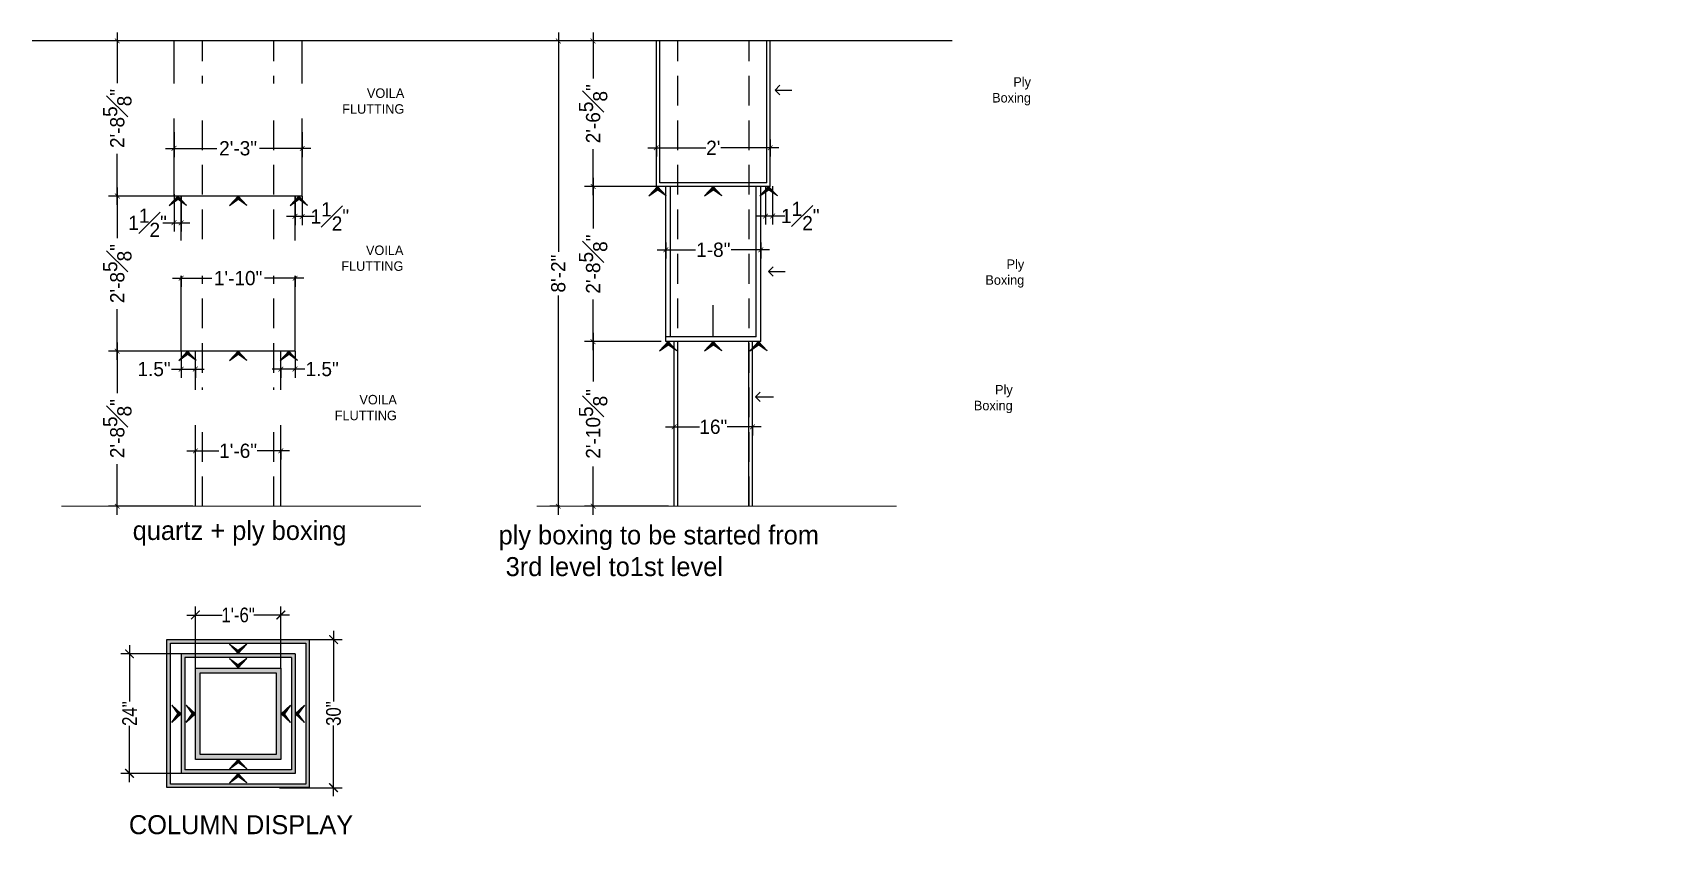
# Model space of a CAD drawing. Header units: inches. Extents: x -109431 to 29005, y -34715 to -1756.
# Drawn here: x -38727.2 to -38386.7, y -11996.2 to -11825.3 of the extents above; entities that cross this region are included whole.
import ezdxf

# ---------------------------------------------------------------- set-up
doc = ezdxf.new("R2010")
doc.units = ezdxf.units.IN
doc.header["$LTSCALE"] = 0.05
doc.header["$MEASUREMENT"] = 0
doc.header["$PDMODE"] = 3
doc.header["$PDSIZE"] = -4
doc.linetypes.add('A2-XREF-115_FURN$0$HIDDEN', pattern=[0.375, 0.25, -0.125])
doc.linetypes.add('DASHED2', pattern=[0.375, 0.25, -0.125])
doc.layers.get('Defpoints').update_dxf_attribs({"linetype": 'DASHED2'})
for name, color, linetype in [('Civil Dimension - Text', 7, 'Continuous'), ('Column', 6, 'Continuous'), ('Flooring Hatch', 251, 'Continuous'), ('Flooring Layout', 7, 'Continuous'), ('Furniture Dimension', 7, 'Continuous'), ('Furniture text & dimension', 7, 'Continuous'), ('text', 4, 'Continuous')]:
    doc.layers.add(name, color=color, linetype=linetype)
doc.layers.add('FURNITURE', color=1, linetype='Continuous', lineweight=18)
doc.styles.add('4MMOF3-8', font='ARIALN.TTF', dxfattribs={"height": 5.12})
doc.styles.add('9-128OF1-4', font='ARIALN.TTF', dxfattribs={"height": 3.0792})
doc.styles.add('style2', font='stylu.ttf')
doc.dimstyles.new('DIM 1-4', dxfattribs={"dimtxt": 3.0792, "dimasz": 1.82, "dimexe": 1.82, "dimexo": 0, "dimgap": 0.09, "dimtad": 0, "dimzin": 0, "dimdsep": 46, "dimlunit": 4, "dimtxsty": '9-128OF1-4', "dimblk": 'ARCHTICK', "dimcen": 1.8125, "dimdle": 1.82, "dimclrd": 8, "dimclre": 8, "dimadec": 0, "dimazin": 0, "dimtfac": 1, "dimtofl": 0, "dimtmove": 0, "dimatfit": 3, "dimldrblk": 'OPEN90', "dimfxl": 1, "dimtolj": 1, "dimtzin": 0, "dimlwd": -1, "dimarcsym": 0})

msp = doc.modelspace()

# ---------------------------------------------------------------- texts
at = {"layer": 'text', "ltscale": 50, "char_height": 4, "attachment_point": 4, "style": '4MMOF3-8', "bg_fill": 2}
for s, width, insert in [('{\\fStylus BT|b0|i0|c0|p34;\\C32;\\c2648525;quartz + ply boxing}', 240.3022649, (-38706.04593, -11930.86173)), ('{\\fStylus BT|b0|i0|c0|p34;COLUMN DISPLAY}', 125.2363014, (-38706.85186, -11992.26529))]:
    msp.add_mtext_dynamic_manual_height_columns(s, width=width, gutter_width=15.396, heights=[0], dxfattribs=dict(at, insert=insert))

# ---------------------------------------------------------------- blocks, each defined once
blk = doc.blocks.new('_ArchTick')
at = {"color": 0, "const_width": 0.15}
blk.add_lwpolyline([(-0.5, -0.5), (0.5, 0.5)], dxfattribs=at)
blk = doc.blocks.new('*D841')
at = {"layer": 'Defpoints', "color": 0, "ltscale": 50, "transparency": 16777216}
for p in [(-38692.84, -11948.07), (-38692.84, -11959.24), (-38674.84, -11959.24)]:
    blk.add_point(p, dxfattribs=at)
at = {"layer": 'Furniture Dimension', "color": 8, "ltscale": 50, "transparency": 16777216}
for p, q in [((-38694.66, -11948.07), (-38687.17, -11948.07)), ((-38673.02, -11948.07), (-38680.51, -11948.07))]:
    blk.add_line(p, q, dxfattribs=at)
at = {"layer": 'Furniture Dimension', "color": 8, "lineweight": -2, "ltscale": 50, "transparency": 16777216}
for p, q in [((-38692.84, -11959.24), (-38692.84, -11946.25)), ((-38674.84, -11959.24), (-38674.84, -11946.25))]:
    blk.add_line(p, q, dxfattribs=at)
at = {"layer": 'Furniture Dimension', "color": 8, "ltscale": 50, "transparency": 16777216, "xscale": 1.82, "yscale": 1.82, "zscale": 1.82, "rotation": 180}
blk.add_blockref('_ArchTick', (-38692.84, -11948.07), dxfattribs=at)
at = {"layer": 'Furniture Dimension', "color": 8, "ltscale": 50, "transparency": 16777216, "xscale": 1.82, "yscale": 1.82, "zscale": 1.82}
blk.add_blockref('_ArchTick', (-38674.84, -11948.07), dxfattribs=at)
at = {"layer": 'Furniture Dimension', "color": 0, "ltscale": 50, "transparency": 16777216, "insert": (-38683.84, -11948.07), "char_height": 3.079, "attachment_point": 5, "style": '9-128OF1-4'}
blk.add_mtext('\\A1;1\'-6"', dxfattribs=at)
blk = doc.blocks.new('_Open90')
at = {"color": 0, "linetype": 'ByBlock', "lineweight": -2}
for p, q in [((0, 0), (-1, 0)), ((-0.5, 0.5), (0, 0)), ((0, 0), (-0.5, -0.5))]:
    blk.add_line(p, q, dxfattribs=at)
blk = doc.blocks.new('*D853')
at = {"layer": 'Defpoints', "color": 0, "ltscale": 50, "transparency": 16777216}
for p in [(-38691.32, -11827.15), (-38709.3, -11859.81), (-38694.72, -11859.81)]:
    blk.add_point(p, dxfattribs=at)
at = {"layer": 'Furniture text & dimension', "color": 8, "ltscale": 50, "transparency": 16777216}
for p, q in [((-38709.3, -11825.33), (-38709.3, -11836.02)), ((-38709.3, -11861.63), (-38709.3, -11850.94))]:
    blk.add_line(p, q, dxfattribs=at)
at = {"layer": 'Furniture text & dimension', "color": 8, "lineweight": -2, "ltscale": 50, "transparency": 16777216}
for p, q in [((-38691.32, -11827.15), (-38711.12, -11827.15)), ((-38694.72, -11859.81), (-38711.12, -11859.81))]:
    blk.add_line(p, q, dxfattribs=at)
at = {"layer": 'Furniture text & dimension', "color": 8, "ltscale": 50, "transparency": 16777216}
for p, rotation in [((-38709.3, -11827.15), 90), ((-38709.3, -11859.81), 270)]:
    blk.add_blockref('_ArchTick', p, dxfattribs=dict(at, rotation=rotation))
at = {"layer": 'Furniture text & dimension', "color": 0, "lineweight": 15, "ltscale": 50, "transparency": 16777216, "insert": (-38709.3, -11843.48), "char_height": 3, "attachment_point": 5, "rotation": 90, "style": 'style2'}
blk.add_mtext('\\A1;2\'-8{\\H1x;\\S5#8;}"', dxfattribs=at)
blk = doc.blocks.new('*D842')
at = {"layer": 'Defpoints', "color": 0, "ltscale": 50, "transparency": 16777216}
for p in [(-38694.72, -11859.81), (-38709.3, -11892.48), (-38691.72, -11892.48)]:
    blk.add_point(p, dxfattribs=at)
at = {"layer": 'Furniture text & dimension', "color": 8, "lineweight": -2, "ltscale": 50, "transparency": 16777216}
for p, q in [((-38694.72, -11859.81), (-38711.12, -11859.81)), ((-38691.72, -11892.48), (-38711.12, -11892.48))]:
    blk.add_line(p, q, dxfattribs=at)
at = {"layer": 'Furniture text & dimension', "color": 8, "ltscale": 50, "transparency": 16777216}
for p, q in [((-38709.3, -11857.99), (-38709.3, -11868.68)), ((-38709.3, -11894.3), (-38709.3, -11883.61))]:
    blk.add_line(p, q, dxfattribs=at)
for p, rotation in [((-38709.3, -11859.81), 90), ((-38709.3, -11892.48), 270)]:
    blk.add_blockref('_ArchTick', p, dxfattribs=dict(at, rotation=rotation))
at = {"layer": 'Furniture text & dimension', "color": 0, "lineweight": 15, "ltscale": 50, "transparency": 16777216, "insert": (-38709.3, -11876.15), "char_height": 3, "attachment_point": 5, "rotation": 90, "style": 'style2'}
blk.add_mtext('\\A1;2\'-8{\\H1x;\\S5#8;}"', dxfattribs=at)
blk = doc.blocks.new('*D843')
at = {"layer": 'Defpoints', "color": 0, "ltscale": 50, "transparency": 16777216}
for p in [(-38691.72, -11892.48), (-38709.3, -11925.15), (-38693.39, -11925.15)]:
    blk.add_point(p, dxfattribs=at)
at = {"layer": 'Furniture text & dimension', "color": 8, "ltscale": 50, "transparency": 16777216}
for p, q in [((-38709.3, -11890.66), (-38709.3, -11901.35)), ((-38709.3, -11926.97), (-38709.3, -11916.27))]:
    blk.add_line(p, q, dxfattribs=at)
at = {"layer": 'Furniture text & dimension', "color": 8, "lineweight": -2, "ltscale": 50, "transparency": 16777216}
for p, q in [((-38691.72, -11892.48), (-38711.12, -11892.48)), ((-38693.39, -11925.15), (-38711.12, -11925.15))]:
    blk.add_line(p, q, dxfattribs=at)
at = {"layer": 'Furniture text & dimension', "color": 8, "ltscale": 50, "transparency": 16777216}
for p, rotation in [((-38709.3, -11892.48), 90), ((-38709.3, -11925.15), 270)]:
    blk.add_blockref('_ArchTick', p, dxfattribs=dict(at, rotation=rotation))
at = {"layer": 'Furniture text & dimension', "color": 0, "lineweight": 15, "ltscale": 50, "transparency": 16777216, "insert": (-38709.3, -11908.81), "char_height": 3, "attachment_point": 5, "rotation": 90, "style": 'style2'}
blk.add_mtext('\\A1;2\'-8{\\H1x;\\S5#8;}"', dxfattribs=at)
blk = doc.blocks.new('adwawd')
at = {"layer": 'Flooring Hatch', "ltscale": 50, "true_color": 0xcd6928}
h = blk.add_hatch(color=32, dxfattribs=at)
h.dxf.hatch_style = 1
h.paths.add_polyline_path([(-77941.34, -7094.04), (-77946.01, -7099.05), (-77941.34, -7095.73), (-77936.68, -7099.05)])
at = {"layer": 'Civil Dimension - Text', "color": 2, "ltscale": 50}
for p, q in [((-77941.34, -7094.04), (-77946.01, -7099.05)), ((-77946.01, -7099.05), (-77941.34, -7095.73)), ((-77941.34, -7094.04), (-77936.68, -7099.05)), ((-77936.68, -7099.05), (-77941.34, -7095.73))]:
    blk.add_line(p, q, dxfattribs=at)
blk = doc.blocks.new('*D854')
at = {"layer": 'Defpoints', "color": 0, "ltscale": 50, "transparency": 16777216}
for p in [(-38697.34, -11859.4), (-38695.84, -11859.81), (-38695.84, -11865.44)]:
    blk.add_point(p, dxfattribs=at)
at = {"layer": 'Furniture text & dimension', "color": 8, "lineweight": -2, "ltscale": 50, "transparency": 16777216}
for p, q in [((-38697.34, -11859.4), (-38697.34, -11867.26)), ((-38695.84, -11859.81), (-38695.84, -11867.26))]:
    blk.add_line(p, q, dxfattribs=at)
at = {"layer": 'Furniture text & dimension', "color": 8, "ltscale": 50, "transparency": 16777216}
for p, q in [((-38699.67, -11865.44), (-38697.34, -11865.44)), ((-38699.16, -11865.44), (-38694.02, -11865.44))]:
    blk.add_line(p, q, dxfattribs=at)
at = {"layer": 'Furniture text & dimension', "color": 8, "ltscale": 50, "transparency": 16777216, "rotation": 180}
blk.add_blockref('_ArchTick', (-38697.34, -11865.44), dxfattribs=at)
at = {"layer": 'Furniture text & dimension', "color": 8, "ltscale": 50, "transparency": 16777216}
blk.add_blockref('_ArchTick', (-38695.84, -11865.44), dxfattribs=at)
at = {"layer": 'Furniture text & dimension', "color": 0, "lineweight": 15, "ltscale": 50, "transparency": 16777216, "insert": (-38702.91, -11865.44), "char_height": 3, "attachment_point": 5, "style": 'style2'}
blk.add_mtext('\\A1;1{\\H1x;\\S1#2;}"', dxfattribs=at)
blk = doc.blocks.new('*D855')
at = {"layer": 'Defpoints', "color": 0, "ltscale": 50, "transparency": 16777216}
for p in [(-38671.84, -11859.81), (-38670.34, -11859.81), (-38671.84, -11864.11)]:
    blk.add_point(p, dxfattribs=at)
at = {"layer": 'Furniture text & dimension', "color": 8, "lineweight": -2, "ltscale": 50, "transparency": 16777216}
for p, q in [((-38671.84, -11859.81), (-38671.84, -11865.93)), ((-38670.34, -11859.81), (-38670.34, -11865.93))]:
    blk.add_line(p, q, dxfattribs=at)
at = {"layer": 'Furniture text & dimension', "color": 8, "ltscale": 50, "transparency": 16777216}
for p, q in [((-38668.52, -11864.11), (-38673.66, -11864.11)), ((-38667.75, -11864.11), (-38670.34, -11864.11))]:
    blk.add_line(p, q, dxfattribs=at)
at = {"layer": 'Furniture text & dimension', "color": 8, "ltscale": 50, "transparency": 16777216, "rotation": 180}
blk.add_blockref('_ArchTick', (-38671.84, -11864.11), dxfattribs=at)
at = {"layer": 'Furniture text & dimension', "color": 8, "ltscale": 50, "transparency": 16777216}
blk.add_blockref('_ArchTick', (-38670.34, -11864.11), dxfattribs=at)
at = {"layer": 'Furniture text & dimension', "color": 0, "lineweight": 15, "ltscale": 50, "transparency": 16777216, "insert": (-38664.51, -11864.11), "char_height": 3, "attachment_point": 5, "style": 'style2'}
blk.add_mtext('\\A1;1{\\H1x;\\S1#2;}"', dxfattribs=at)
blk = doc.blocks.new('*D856')
at = {"layer": 'Defpoints', "color": 0, "ltscale": 50, "transparency": 16777216}
for p in [(-38671.84, -11892.48), (-38674.84, -11895.97), (-38674.84, -11896.27)]:
    blk.add_point(p, dxfattribs=at)
at = {"layer": 'Furniture text & dimension', "color": 8, "lineweight": -2, "ltscale": 50, "transparency": 16777216}
for p, q in [((-38671.84, -11892.48), (-38671.84, -11898.09)), ((-38674.84, -11895.97), (-38674.84, -11898.09))]:
    blk.add_line(p, q, dxfattribs=at)
at = {"layer": 'Furniture text & dimension', "color": 8, "ltscale": 50, "transparency": 16777216}
for p, q in [((-38670.02, -11896.27), (-38676.66, -11896.27)), ((-38669.79, -11896.27), (-38671.84, -11896.27))]:
    blk.add_line(p, q, dxfattribs=at)
at = {"layer": 'Furniture text & dimension', "color": 8, "ltscale": 50, "transparency": 16777216, "rotation": 180}
blk.add_blockref('_ArchTick', (-38674.84, -11896.27), dxfattribs=at)
at = {"layer": 'Furniture text & dimension', "color": 8, "ltscale": 50, "transparency": 16777216}
blk.add_blockref('_ArchTick', (-38671.84, -11896.27), dxfattribs=at)
at = {"layer": 'Furniture text & dimension', "color": 0, "lineweight": 15, "ltscale": 50, "transparency": 16777216, "insert": (-38666.13, -11896.27), "char_height": 3, "attachment_point": 5, "style": 'style2'}
blk.add_mtext('\\A1;1.5"', dxfattribs=at)
blk = doc.blocks.new('*D857')
at = {"layer": 'Defpoints', "color": 0, "ltscale": 50, "transparency": 16777216}
for p in [(-38695.84, -11875.6), (-38671.84, -11875.6), (-38671.84, -11877.12)]:
    blk.add_point(p, dxfattribs=at)
at = {"layer": 'Furniture text & dimension', "color": 8, "ltscale": 50, "transparency": 16777216}
for p, q in [((-38697.66, -11877.12), (-38689.38, -11877.12)), ((-38670.02, -11877.12), (-38678.31, -11877.12))]:
    blk.add_line(p, q, dxfattribs=at)
at = {"layer": 'Furniture text & dimension', "color": 8, "lineweight": -2, "ltscale": 50, "transparency": 16777216}
for p, q in [((-38695.84, -11875.6), (-38695.84, -11878.94)), ((-38671.84, -11875.6), (-38671.84, -11878.94))]:
    blk.add_line(p, q, dxfattribs=at)
at = {"layer": 'Furniture text & dimension', "color": 8, "ltscale": 50, "transparency": 16777216, "rotation": 180}
blk.add_blockref('_ArchTick', (-38695.84, -11877.12), dxfattribs=at)
at = {"layer": 'Furniture text & dimension', "color": 8, "ltscale": 50, "transparency": 16777216}
blk.add_blockref('_ArchTick', (-38671.84, -11877.12), dxfattribs=at)
at = {"layer": 'Furniture text & dimension', "color": 0, "lineweight": 15, "ltscale": 50, "transparency": 16777216, "insert": (-38683.84, -11877.12), "char_height": 3, "attachment_point": 5, "style": 'style2'}
blk.add_mtext('\\A1;1\'-10"', dxfattribs=at)
blk = doc.blocks.new('*D858')
at = {"layer": 'Defpoints', "color": 0, "ltscale": 50, "transparency": 16777216}
for p in [(-38692.84, -11913.49), (-38674.84, -11913.49), (-38674.84, -11913.49)]:
    blk.add_point(p, dxfattribs=at)
at = {"layer": 'Furniture text & dimension', "color": 8, "lineweight": -2, "ltscale": 50, "transparency": 16777216}
for p, q in [((-38692.84, -11913.49), (-38692.84, -11911.67)), ((-38674.84, -11913.49), (-38674.84, -11915.31))]:
    blk.add_line(p, q, dxfattribs=at)
at = {"layer": 'Furniture text & dimension', "color": 8, "ltscale": 50, "transparency": 16777216}
for p, q in [((-38694.66, -11913.49), (-38687.89, -11913.49)), ((-38673.02, -11913.49), (-38679.8, -11913.49))]:
    blk.add_line(p, q, dxfattribs=at)
at = {"layer": 'Furniture text & dimension', "color": 8, "ltscale": 50, "transparency": 16777216, "rotation": 180}
blk.add_blockref('_ArchTick', (-38692.84, -11913.49), dxfattribs=at)
at = {"layer": 'Furniture text & dimension', "color": 8, "ltscale": 50, "transparency": 16777216}
blk.add_blockref('_ArchTick', (-38674.84, -11913.49), dxfattribs=at)
at = {"layer": 'Furniture text & dimension', "color": 0, "lineweight": 15, "ltscale": 50, "transparency": 16777216, "insert": (-38683.84, -11913.49), "char_height": 3, "attachment_point": 5, "style": 'style2'}
blk.add_mtext('\\A1;1\'-6"', dxfattribs=at)
blk = doc.blocks.new('*D859')
at = {"layer": 'Defpoints', "color": 0, "ltscale": 50, "transparency": 16777216}
for p in [(-38706.71, -11956.24), (-38695.84, -11956.24), (-38695.84, -11981.44)]:
    blk.add_point(p, dxfattribs=at)
at = {"layer": 'Furniture Dimension', "color": 8, "lineweight": -2, "ltscale": 50, "transparency": 16777216}
for p, q in [((-38695.84, -11956.24), (-38708.53, -11956.24)), ((-38695.84, -11981.44), (-38708.53, -11981.44))]:
    blk.add_line(p, q, dxfattribs=at)
at = {"layer": 'Furniture Dimension', "color": 8, "ltscale": 50, "transparency": 16777216}
for p, q in [((-38706.71, -11954.42), (-38706.71, -11966.29)), ((-38706.71, -11983.26), (-38706.71, -11971.39))]:
    blk.add_line(p, q, dxfattribs=at)
at = {"layer": 'Furniture Dimension', "color": 8, "ltscale": 50, "transparency": 16777216, "xscale": 1.82, "yscale": 1.82, "zscale": 1.82}
for p, rotation in [((-38706.71, -11956.24), 90), ((-38706.71, -11981.44), 270)]:
    blk.add_blockref('_ArchTick', p, dxfattribs=dict(at, rotation=rotation))
at = {"layer": 'Furniture Dimension', "color": 0, "ltscale": 50, "transparency": 16777216, "insert": (-38706.71, -11968.84), "char_height": 3.079, "attachment_point": 5, "rotation": 90, "style": '9-128OF1-4'}
blk.add_mtext('\\A1;24"', dxfattribs=at)
blk = doc.blocks.new('*D844')
at = {"layer": 'Defpoints', "color": 0, "ltscale": 50, "transparency": 16777216}
for p in [(-38668.84, -11953.24), (-38675.09, -11984.44), (-38663.73, -11984.44)]:
    blk.add_point(p, dxfattribs=at)
at = {"layer": 'Furniture Dimension', "color": 8, "ltscale": 50, "transparency": 16777216}
for p, q in [((-38663.73, -11951.42), (-38663.73, -11966.32)), ((-38663.73, -11986.26), (-38663.73, -11971.36))]:
    blk.add_line(p, q, dxfattribs=at)
at = {"layer": 'Furniture Dimension', "color": 8, "lineweight": -2, "ltscale": 50, "transparency": 16777216}
for p, q in [((-38668.84, -11953.24), (-38661.91, -11953.24)), ((-38675.09, -11984.44), (-38661.91, -11984.44))]:
    blk.add_line(p, q, dxfattribs=at)
at = {"layer": 'Furniture Dimension', "color": 8, "ltscale": 50, "transparency": 16777216, "xscale": 1.82, "yscale": 1.82, "zscale": 1.82}
for p, rotation in [((-38663.73, -11953.24), 90), ((-38663.73, -11984.44), 270)]:
    blk.add_blockref('_ArchTick', p, dxfattribs=dict(at, rotation=rotation))
at = {"layer": 'Furniture Dimension', "color": 0, "ltscale": 50, "transparency": 16777216, "insert": (-38663.73, -11968.84), "char_height": 3.079, "attachment_point": 5, "rotation": 90, "style": '9-128OF1-4'}
blk.add_mtext('\\A1;30"', dxfattribs=at)
blk = doc.blocks.new('*D845')
at = {"layer": 'Defpoints', "color": 0, "ltscale": 50, "transparency": 16777216}
for p in [(-38588.23, -11827.15), (-38609.05, -11857.81), (-38600.33, -11857.81)]:
    blk.add_point(p, dxfattribs=at)
at = {"layer": 'Furniture text & dimension', "color": 8, "ltscale": 50, "transparency": 16777216}
for p, q in [((-38609.05, -11825.33), (-38609.05, -11835.02)), ((-38609.05, -11859.63), (-38609.05, -11849.94))]:
    blk.add_line(p, q, dxfattribs=at)
at = {"layer": 'Furniture text & dimension', "color": 8, "lineweight": -2, "ltscale": 50, "transparency": 16777216}
for p, q in [((-38588.23, -11827.15), (-38610.87, -11827.15)), ((-38600.33, -11857.81), (-38610.87, -11857.81))]:
    blk.add_line(p, q, dxfattribs=at)
at = {"layer": 'Furniture text & dimension', "color": 8, "ltscale": 50, "transparency": 16777216}
for p, rotation in [((-38609.05, -11827.15), 90), ((-38609.05, -11857.81), 270)]:
    blk.add_blockref('_ArchTick', p, dxfattribs=dict(at, rotation=rotation))
at = {"layer": 'Furniture text & dimension', "color": 0, "lineweight": 15, "ltscale": 50, "transparency": 16777216, "insert": (-38609.05, -11842.48), "char_height": 3, "attachment_point": 5, "rotation": 90, "style": 'style2'}
blk.add_mtext('\\A1;2\'-6{\\H1x;\\S5#8;}"', dxfattribs=at)
blk = doc.blocks.new('*D839')
at = {"layer": 'Defpoints', "color": 0, "ltscale": 50, "transparency": 16777216}
for p in [(-38595.49, -11857.81), (-38609.05, -11890.48), (-38594.72, -11890.48)]:
    blk.add_point(p, dxfattribs=at)
at = {"layer": 'Furniture text & dimension', "color": 8, "ltscale": 50, "transparency": 16777216}
for p, q in [((-38609.05, -11855.99), (-38609.05, -11866.68)), ((-38609.05, -11892.3), (-38609.05, -11881.61))]:
    blk.add_line(p, q, dxfattribs=at)
at = {"layer": 'Furniture text & dimension', "color": 8, "lineweight": -2, "ltscale": 50, "transparency": 16777216}
for p, q in [((-38595.49, -11857.81), (-38610.87, -11857.81)), ((-38594.72, -11890.48), (-38610.87, -11890.48))]:
    blk.add_line(p, q, dxfattribs=at)
at = {"layer": 'Furniture text & dimension', "color": 8, "ltscale": 50, "transparency": 16777216}
for p, rotation in [((-38609.05, -11857.81), 90), ((-38609.05, -11890.48), 270)]:
    blk.add_blockref('_ArchTick', p, dxfattribs=dict(at, rotation=rotation))
at = {"layer": 'Furniture text & dimension', "color": 0, "lineweight": 15, "ltscale": 50, "transparency": 16777216, "insert": (-38609.05, -11874.15), "char_height": 3, "attachment_point": 5, "rotation": 90, "style": 'style2'}
blk.add_mtext('\\A1;2\'-8{\\H1x;\\S5#8;}"', dxfattribs=at)
blk = doc.blocks.new('*D840')
at = {"layer": 'Defpoints', "color": 0, "ltscale": 50, "transparency": 16777216}
for p in [(-38597.5, -11890.48), (-38609.05, -11925.15), (-38593.14, -11925.15)]:
    blk.add_point(p, dxfattribs=at)
at = {"layer": 'Furniture text & dimension', "color": 8, "lineweight": -2, "ltscale": 50, "transparency": 16777216}
for p, q in [((-38597.5, -11890.48), (-38610.87, -11890.48)), ((-38593.14, -11925.15), (-38610.87, -11925.15))]:
    blk.add_line(p, q, dxfattribs=at)
at = {"layer": 'Furniture text & dimension', "color": 8, "ltscale": 50, "transparency": 16777216}
for p, q in [((-38609.05, -11888.66), (-38609.05, -11898.86)), ((-38609.05, -11926.97), (-38609.05, -11916.76))]:
    blk.add_line(p, q, dxfattribs=at)
for p, rotation in [((-38609.05, -11890.48), 90), ((-38609.05, -11925.15), 270)]:
    blk.add_blockref('_ArchTick', p, dxfattribs=dict(at, rotation=rotation))
at = {"layer": 'Furniture text & dimension', "color": 0, "lineweight": 15, "ltscale": 50, "transparency": 16777216, "insert": (-38609.05, -11907.81), "char_height": 3, "attachment_point": 5, "rotation": 90, "style": 'style2'}
blk.add_mtext('\\A1;2\'-10{\\H1x;\\S5#8;}"', dxfattribs=at)
blk = doc.blocks.new('*D846')
at = {"layer": 'Defpoints', "color": 0, "ltscale": 50, "transparency": 16777216}
for p in [(-38613.96, -11827.15), (-38616.37, -11925.15), (-38616.04, -11925.15)]:
    blk.add_point(p, dxfattribs=at)
at = {"layer": 'Furniture text & dimension', "color": 8, "ltscale": 50, "transparency": 16777216}
for p, q in [((-38616.37, -11825.33), (-38616.37, -11871.53)), ((-38616.37, -11926.97), (-38616.37, -11880.76))]:
    blk.add_line(p, q, dxfattribs=at)
at = {"layer": 'Furniture text & dimension', "color": 8, "lineweight": -2, "ltscale": 50, "transparency": 16777216}
for p, q in [((-38613.96, -11827.15), (-38618.19, -11827.15)), ((-38616.04, -11925.15), (-38618.19, -11925.15))]:
    blk.add_line(p, q, dxfattribs=at)
at = {"layer": 'Furniture text & dimension', "color": 8, "ltscale": 50, "transparency": 16777216}
for p, rotation in [((-38616.37, -11827.15), 90), ((-38616.37, -11925.15), 270)]:
    blk.add_blockref('_ArchTick', p, dxfattribs=dict(at, rotation=rotation))
at = {"layer": 'Furniture text & dimension', "color": 0, "lineweight": 15, "ltscale": 50, "transparency": 16777216, "insert": (-38616.37, -11876.15), "char_height": 3, "attachment_point": 5, "rotation": 90, "style": 'style2'}
blk.add_mtext('\\A1;8\'-2"', dxfattribs=at)
blk = doc.blocks.new('*D847')
at = {"layer": 'Defpoints', "color": 0, "ltscale": 50, "transparency": 16777216}
for p in [(-38572.72, -11857.72), (-38571.22, -11857.72), (-38572.72, -11864.02)]:
    blk.add_point(p, dxfattribs=at)
at = {"layer": 'Furniture text & dimension', "color": 8, "lineweight": -2, "ltscale": 50, "transparency": 16777216}
for p, q in [((-38572.72, -11857.72), (-38572.72, -11865.84)), ((-38571.22, -11857.72), (-38571.22, -11865.84))]:
    blk.add_line(p, q, dxfattribs=at)
at = {"layer": 'Furniture text & dimension', "color": 8, "ltscale": 50, "transparency": 16777216}
for p, q in [((-38569.4, -11864.02), (-38574.54, -11864.02)), ((-38568.63, -11864.02), (-38571.22, -11864.02))]:
    blk.add_line(p, q, dxfattribs=at)
at = {"layer": 'Furniture text & dimension', "color": 8, "ltscale": 50, "transparency": 16777216, "rotation": 180}
blk.add_blockref('_ArchTick', (-38572.72, -11864.02), dxfattribs=at)
at = {"layer": 'Furniture text & dimension', "color": 8, "ltscale": 50, "transparency": 16777216}
blk.add_blockref('_ArchTick', (-38571.22, -11864.02), dxfattribs=at)
at = {"layer": 'Furniture text & dimension', "color": 0, "lineweight": 15, "ltscale": 50, "transparency": 16777216, "insert": (-38565.39, -11864.02), "char_height": 3, "attachment_point": 5, "style": 'style2'}
blk.add_mtext('\\A1;1{\\H1x;\\S1#2;}"', dxfattribs=at)
blk = doc.blocks.new('*D848')
at = {"layer": 'Defpoints', "color": 0, "ltscale": 50, "transparency": 16777216}
for p in [(-38593.72, -11869.62), (-38573.72, -11869.62), (-38573.72, -11871.14)]:
    blk.add_point(p, dxfattribs=at)
at = {"layer": 'Furniture text & dimension', "color": 8, "ltscale": 50, "transparency": 16777216}
for p, q in [((-38595.54, -11871.14), (-38587.45, -11871.14)), ((-38571.9, -11871.14), (-38579.98, -11871.14))]:
    blk.add_line(p, q, dxfattribs=at)
at = {"layer": 'Furniture text & dimension', "color": 8, "lineweight": -2, "ltscale": 50, "transparency": 16777216}
for p, q in [((-38593.72, -11869.62), (-38593.72, -11872.96)), ((-38573.72, -11869.62), (-38573.72, -11872.96))]:
    blk.add_line(p, q, dxfattribs=at)
at = {"layer": 'Furniture text & dimension', "color": 8, "ltscale": 50, "transparency": 16777216, "rotation": 180}
blk.add_blockref('_ArchTick', (-38593.72, -11871.14), dxfattribs=at)
at = {"layer": 'Furniture text & dimension', "color": 8, "ltscale": 50, "transparency": 16777216}
blk.add_blockref('_ArchTick', (-38573.72, -11871.14), dxfattribs=at)
at = {"layer": 'Furniture text & dimension', "color": 0, "lineweight": 15, "ltscale": 50, "transparency": 16777216, "insert": (-38583.72, -11871.14), "char_height": 3, "attachment_point": 5, "style": 'style2'}
blk.add_mtext('\\A1;1-8"', dxfattribs=at)
blk = doc.blocks.new('*D849')
at = {"layer": 'Defpoints', "color": 0, "ltscale": 50, "transparency": 16777216}
for p in [(-38591.97, -11908.43), (-38575.47, -11908.43), (-38575.47, -11908.43)]:
    blk.add_point(p, dxfattribs=at)
at = {"layer": 'Furniture text & dimension', "color": 8, "ltscale": 50, "transparency": 16777216}
for p, q in [((-38593.79, -11908.43), (-38586.63, -11908.43)), ((-38573.65, -11908.43), (-38580.81, -11908.43))]:
    blk.add_line(p, q, dxfattribs=at)
at = {"layer": 'Furniture text & dimension', "color": 8, "lineweight": -2, "ltscale": 50, "transparency": 16777216}
for p, q in [((-38591.97, -11908.43), (-38591.97, -11906.61)), ((-38575.47, -11908.43), (-38575.47, -11910.25))]:
    blk.add_line(p, q, dxfattribs=at)
at = {"layer": 'Furniture text & dimension', "color": 8, "ltscale": 50, "transparency": 16777216, "rotation": 180}
blk.add_blockref('_ArchTick', (-38591.97, -11908.43), dxfattribs=at)
at = {"layer": 'Furniture text & dimension', "color": 8, "ltscale": 50, "transparency": 16777216}
blk.add_blockref('_ArchTick', (-38575.47, -11908.43), dxfattribs=at)
at = {"layer": 'Furniture text & dimension', "color": 0, "lineweight": 15, "ltscale": 50, "transparency": 16777216, "insert": (-38583.72, -11908.43), "char_height": 3, "attachment_point": 5, "style": 'style2'}
blk.add_mtext('\\A1;16"', dxfattribs=at)
blk = doc.blocks.new('*D850')
at = {"layer": 'Defpoints', "color": 0, "ltscale": 50, "transparency": 16777216}
for p in [(-38695.84, -11892.48), (-38692.84, -11895.97), (-38692.84, -11896.27)]:
    blk.add_point(p, dxfattribs=at)
at = {"layer": 'Furniture text & dimension', "color": 8, "lineweight": -2, "ltscale": 50, "transparency": 16777216}
for p, q in [((-38695.84, -11892.48), (-38695.84, -11898.09)), ((-38692.84, -11895.97), (-38692.84, -11898.09))]:
    blk.add_line(p, q, dxfattribs=at)
at = {"layer": 'Furniture text & dimension', "color": 8, "ltscale": 50, "transparency": 16777216}
for p, q in [((-38697.9, -11896.27), (-38695.84, -11896.27)), ((-38697.66, -11896.27), (-38691.02, -11896.27))]:
    blk.add_line(p, q, dxfattribs=at)
at = {"layer": 'Furniture text & dimension', "color": 8, "ltscale": 50, "transparency": 16777216, "rotation": 180}
blk.add_blockref('_ArchTick', (-38695.84, -11896.27), dxfattribs=at)
at = {"layer": 'Furniture text & dimension', "color": 8, "ltscale": 50, "transparency": 16777216}
blk.add_blockref('_ArchTick', (-38692.84, -11896.27), dxfattribs=at)
at = {"layer": 'Furniture text & dimension', "color": 0, "lineweight": 15, "ltscale": 50, "transparency": 16777216, "insert": (-38701.55, -11896.27), "char_height": 3, "attachment_point": 5, "style": 'style2'}
blk.add_mtext('\\A1;1.5"', dxfattribs=at)
blk = doc.blocks.new('*D851')
at = {"layer": 'Defpoints', "color": 0, "ltscale": 50, "transparency": 16777216}
for p in [(-38595.72, -11849.42), (-38571.72, -11847.87), (-38571.72, -11849.65)]:
    blk.add_point(p, dxfattribs=at)
at = {"layer": 'Furniture text & dimension', "color": 8, "ltscale": 50, "transparency": 16777216}
for p, q in [((-38597.54, -11849.65), (-38585.29, -11849.65)), ((-38569.9, -11849.65), (-38582.15, -11849.65))]:
    blk.add_line(p, q, dxfattribs=at)
at = {"layer": 'Furniture text & dimension', "color": 8, "lineweight": -2, "ltscale": 50, "transparency": 16777216}
for p, q in [((-38595.72, -11849.42), (-38595.72, -11851.47)), ((-38571.72, -11847.87), (-38571.72, -11851.47))]:
    blk.add_line(p, q, dxfattribs=at)
at = {"layer": 'Furniture text & dimension', "color": 8, "ltscale": 50, "transparency": 16777216, "rotation": 180}
blk.add_blockref('_ArchTick', (-38595.72, -11849.65), dxfattribs=at)
at = {"layer": 'Furniture text & dimension', "color": 8, "ltscale": 50, "transparency": 16777216}
blk.add_blockref('_ArchTick', (-38571.72, -11849.65), dxfattribs=at)
at = {"layer": 'Furniture text & dimension', "color": 0, "lineweight": 15, "ltscale": 50, "transparency": 16777216, "insert": (-38583.72, -11849.65), "char_height": 3, "attachment_point": 5, "style": 'style2'}
blk.add_mtext("\\A1;2'", dxfattribs=at)
blk = doc.blocks.new('*D852')
at = {"layer": 'Defpoints', "color": 0, "ltscale": 50, "transparency": 16777216}
for p in [(-38697.34, -11846.34), (-38670.34, -11846.34), (-38670.34, -11849.77)]:
    blk.add_point(p, dxfattribs=at)
at = {"layer": 'Furniture text & dimension', "color": 8, "lineweight": -2, "ltscale": 50, "transparency": 16777216}
for p, q in [((-38697.34, -11846.34), (-38697.34, -11851.59)), ((-38670.34, -11846.34), (-38670.34, -11851.59))]:
    blk.add_line(p, q, dxfattribs=at)
at = {"layer": 'Furniture text & dimension', "color": 8, "ltscale": 50, "transparency": 16777216}
for p, q in [((-38699.16, -11849.77), (-38688.33, -11849.77)), ((-38668.52, -11849.77), (-38679.35, -11849.77))]:
    blk.add_line(p, q, dxfattribs=at)
at = {"layer": 'Furniture text & dimension', "color": 8, "ltscale": 50, "transparency": 16777216, "rotation": 180}
blk.add_blockref('_ArchTick', (-38697.34, -11849.77), dxfattribs=at)
at = {"layer": 'Furniture text & dimension', "color": 8, "ltscale": 50, "transparency": 16777216}
blk.add_blockref('_ArchTick', (-38670.34, -11849.77), dxfattribs=at)
at = {"layer": 'Furniture text & dimension', "color": 0, "lineweight": 15, "ltscale": 50, "transparency": 16777216, "insert": (-38683.84, -11849.77), "char_height": 3, "attachment_point": 5, "style": 'style2'}
blk.add_mtext('\\A1;2\'-3"', dxfattribs=at)

# ---------------------------------------------------------------- dimensions: what is measured, and where the dimension line sits
at = {"layer": 'Furniture Dimension', "ltscale": 50}
dim = msp.add_linear_dim(base=(-38692.84254, -11948.06696), p1=(-38674.84254, -11959.24157), p2=(-38692.84254, -11959.24157), dimstyle='DIM 1-4', override={"dimtxt": 5, "dimdec": 3, "dimtdec": 3, "dimtmove": 1, "dimfxl": 0, "dimfrac": 1, "dimarcsym": 1}, dxfattribs=at)
dim.commit()
dim.dimension.update_dxf_attribs({"geometry": '*D841', "text_midpoint": (-38683.84254, -11948.06696)})
for base, p1, p2, text, override, picture, middle in [((-38663.73282, -11984.43885), (-38668.84254, -11953.24157), (-38675.09089, -11984.43885), '30"', {"dimtxt": 4, "dimdec": 3, "dimtdec": 3, "dimtmove": 1, "dimfxl": 0, "dimfrac": 1, "dimarcsym": 1}, '*D844', (-38663.73282, -11968.84021)), ((-38706.71191, -11956.24157), (-38695.84254, -11981.43885), (-38695.84254, -11956.24157), '24"', {"dimtxt": 5, "dimdec": 3, "dimtdec": 3, "dimtmove": 1, "dimfxl": 0, "dimfrac": 1, "dimarcsym": 1}, '*D859', (-38706.71191, -11968.84021))]:
    dim = msp.add_linear_dim(base=base, p1=p1, p2=p2, angle=90, text=text, dimstyle='DIM 1-4', override=override, dxfattribs=at)
    dim.commit()
    dim.dimension.update_dxf_attribs({"geometry": picture, "text_midpoint": middle})
at = {"layer": 'Furniture text & dimension', "lineweight": 15, "ltscale": 50}
for base, p1, p2, picture, middle in [((-38709.30231, -11859.81266), (-38691.31957, -11827.14599), (-38694.72068, -11859.81266), '*D853', (-38709.30231, -11843.47933)), ((-38609.05311, -11857.81266), (-38588.23119, -11827.14599), (-38600.33323, -11857.81266), '*D845', (-38609.05311, -11842.47933)), ((-38609.05311, -11890.47933), (-38595.48536, -11857.81266), (-38594.71955, -11890.47933), '*D839', (-38609.05311, -11874.14599)), ((-38709.30231, -11892.47933), (-38694.72068, -11859.81266), (-38691.72068, -11892.47933), '*D842', (-38709.30231, -11876.14599))]:
    dim = msp.add_linear_dim(base=base, p1=p1, p2=p2, angle=90, dimstyle='DIM 1-4', override={"dimtxt": 3, "dimasz": 1, "dimdec": 3, "dimtxsty": 'style2', "dimtdec": 3, "dimtmove": 1, "dimfxl": 0, "dimfrac": 1, "dimarcsym": 1}, dxfattribs=at)
    dim.commit()
    dim.dimension.update_dxf_attribs({"geometry": picture, "text_midpoint": middle})
for base, p1, p2, picture, middle in [((-38670.34254, -11849.76813), (-38697.34254, -11846.33566), (-38670.34254, -11846.33566), '*D852', (-38683.84254, -11849.76813)), ((-38571.71955, -11849.65098), (-38595.71955, -11849.4231), (-38571.71955, -11847.87), '*D851', (-38583.71955, -11849.65098)), ((-38674.84254, -11913.48605), (-38692.84254, -11913.48605), (-38674.84254, -11913.48605), '*D858', (-38683.84254, -11913.48605))]:
    dim = msp.add_linear_dim(base=base, p1=p1, p2=p2, dimstyle='DIM 1-4', override={"dimtxt": 3, "dimasz": 1, "dimdec": 3, "dimtxsty": 'style2', "dimtdec": 3, "dimtmove": 1, "dimfxl": 0, "dimfrac": 1, "dimarcsym": 1}, dxfattribs=at)
    dim.commit()
    dim.dimension.update_dxf_attribs({"geometry": picture, "text_midpoint": middle})
dim = msp.add_linear_dim(base=(-38695.84254, -11865.44008), p1=(-38697.34254, -11859.40436), p2=(-38695.84254, -11859.81266), dimstyle='DIM 1-4', override={"dimtxt": 3, "dimasz": 1, "dimdec": 3, "dimtxsty": 'style2', "dimtdec": 3, "dimtmove": 1, "dimfxl": 0, "dimfrac": 1, "dimarcsym": 1}, dxfattribs=at)
dim.commit()
dim.dimension.update_dxf_attribs({"geometry": '*D854', "text_midpoint": (-38702.9082, -11864.94008), "dimtype": 160})
for base, p1, p2, picture, middle in [((-38671.84254, -11864.11255), (-38670.34254, -11859.81266), (-38671.84254, -11859.81266), '*D855', (-38664.5093, -11866.88989)), ((-38572.71955, -11864.0194), (-38571.21955, -11857.71951), (-38572.71955, -11857.71951), '*D847', (-38565.38631, -11866.79674))]:
    dim = msp.add_linear_dim(base=base, p1=p1, p2=p2, angle=180, dimstyle='DIM 1-4', override={"dimtxt": 3, "dimasz": 1, "dimdec": 3, "dimtxsty": 'style2', "dimtdec": 3, "dimtmove": 1, "dimfxl": 0, "dimfrac": 1, "dimarcsym": 1}, dxfattribs=at)
    dim.commit()
    dim.dimension.update_dxf_attribs({"geometry": picture, "text_midpoint": middle, "dimtype": 160})
for base, p1, p2, text, picture, middle in [((-38573.71955, -11871.13605), (-38593.71955, -11869.61712), (-38573.71955, -11869.61712), '1-8"', '*D848', (-38583.71955, -11871.13605)), ((-38671.84254, -11877.12022), (-38695.84254, -11875.6013), (-38671.84254, -11875.6013), '1\'-10"', '*D857', (-38683.84254, -11877.12022)), ((-38575.46955, -11908.4341), (-38591.96955, -11908.4341), (-38575.46955, -11908.4341), '16"', '*D849', (-38583.71955, -11908.4341))]:
    dim = msp.add_linear_dim(base=base, p1=p1, p2=p2, text=text, dimstyle='DIM 1-4', override={"dimtxt": 3, "dimasz": 1, "dimdec": 3, "dimtxsty": 'style2', "dimtdec": 3, "dimtmove": 1, "dimfxl": 0, "dimfrac": 1, "dimarcsym": 1}, dxfattribs=at)
    dim.commit()
    dim.dimension.update_dxf_attribs({"geometry": picture, "text_midpoint": middle})
dim = msp.add_linear_dim(base=(-38692.84254, -11896.26895), p1=(-38695.84254, -11892.47933), p2=(-38692.84254, -11895.96906), text='1.5"', dimstyle='DIM 1-4', override={"dimtxt": 3, "dimasz": 1, "dimdec": 3, "dimtxsty": 'style2', "dimtdec": 3, "dimtmove": 1, "dimfxl": 0, "dimfrac": 1, "dimarcsym": 1}, dxfattribs=at)
dim.commit()
dim.dimension.update_dxf_attribs({"geometry": '*D850', "text_midpoint": (-38701.55428, -11894.49768), "dimtype": 160})
dim = msp.add_linear_dim(base=(-38674.84254, -11896.26895), p1=(-38671.84254, -11892.47933), p2=(-38674.84254, -11895.96906), angle=180, text='1.5"', dimstyle='DIM 1-4', override={"dimtxt": 3, "dimasz": 1, "dimdec": 3, "dimtxsty": 'style2', "dimtdec": 3, "dimtmove": 1, "dimfxl": 0, "dimfrac": 1, "dimarcsym": 1}, dxfattribs=at)
dim.commit()
dim.dimension.update_dxf_attribs({"geometry": '*D856', "text_midpoint": (-38666.1308, -11894.49768), "dimtype": 160})

# ---------------------------------------------------------------- hatches: boundary and pattern name
at = {"layer": 'Flooring Layout', "ltscale": 50}
h = msp.add_hatch(color=256, dxfattribs=at)
h.dxf.hatch_style = 1
h.paths.add_polyline_path([(-38668.84254, -11953.24157), (-38698.84254, -11953.24157), (-38698.84254, -11984.43885), (-38668.84254, -11984.43885)])
h.paths.add_polyline_path([(-38669.59254, -11953.99157), (-38669.59254, -11983.68885), (-38698.09254, -11983.68885), (-38698.09254, -11953.99157)], flags=16)
h.paths.add_polyline_path([(-38685.67011, -11954.2405), (-38683.84254, -11955.54069), (-38682.01498, -11954.2405), (-38683.87578, -11956.24157), (-38683.80931, -11956.24157)], flags=0)
h.paths.add_polyline_path([(-38672.59254, -11956.99157), (-38672.59254, -11980.68885), (-38695.09254, -11980.68885), (-38695.09254, -11956.99157)], flags=0)
h.paths.add_polyline_path([(-38682.01498, -11957.2405), (-38683.87578, -11959.24157), (-38683.80931, -11959.24157), (-38685.67011, -11957.2405), (-38683.84254, -11958.54069)], flags=0)
h.paths.add_polyline_path([(-38675.84254, -11960.24157), (-38675.84254, -11977.47459), (-38691.84254, -11977.47459), (-38691.84254, -11960.24157)], flags=0)
h.paths.add_polyline_path([(-38671.84254, -11968.85808), (-38669.87721, -11967.03051), (-38671.1774, -11968.85808), (-38669.87721, -11970.68564), (-38671.84254, -11968.85808), (-38671.84254, -11981.43885), (-38683.84254, -11981.43885), (-38682.01498, -11983.40418), (-38683.84254, -11982.10399), (-38685.67011, -11983.40418), (-38683.84254, -11981.43885), (-38695.84254, -11981.43885), (-38695.84254, -11968.85808), (-38697.80787, -11970.68564), (-38696.50768, -11968.85808), (-38697.80787, -11967.03051), (-38695.84254, -11968.85808), (-38695.84254, -11981.43885), (-38671.84254, -11981.43885)], flags=0)
h.paths.add_polyline_path([(-38672.76747, -11967.03051), (-38674.06766, -11968.85808), (-38672.76747, -11970.68564), (-38674.7328, -11968.85808)], flags=0)
h.paths.add_polyline_path([(-38692.84254, -11968.85808), (-38694.80787, -11970.68564), (-38693.50768, -11968.85808), (-38694.80787, -11967.03051)], flags=0)
h.paths.add_polyline_path([(-38683.84254, -11978.47459), (-38682.01498, -11980.43991), (-38683.84254, -11979.13973), (-38685.67011, -11980.43991)], flags=0)
h = msp.add_hatch(color=256, dxfattribs=at)
h.dxf.hatch_style = 1
h.paths.add_polyline_path([(-38671.84254, -11956.24157), (-38695.84254, -11956.24157), (-38695.84254, -11981.43885), (-38671.84254, -11981.43885)])
h.paths.add_polyline_path([(-38672.59254, -11956.99157), (-38672.59254, -11980.68885), (-38695.09254, -11980.68885), (-38695.09254, -11956.99157)], flags=16)
h.paths.add_polyline_path([(-38685.67011, -11957.2405), (-38683.84254, -11958.54069), (-38682.01498, -11957.2405), (-38683.87578, -11959.24157), (-38683.80931, -11959.24157)], flags=0)
h.paths.add_polyline_path([(-38675.84254, -11960.24157), (-38675.84254, -11977.47459), (-38691.84254, -11977.47459), (-38691.84254, -11960.24157)], flags=0)
h.paths.add_polyline_path([(-38672.76747, -11967.03051), (-38674.06766, -11968.85808), (-38672.76747, -11970.68564), (-38674.7328, -11968.85808)], flags=0)
h.paths.add_polyline_path([(-38692.84254, -11968.85808), (-38694.80787, -11970.68564), (-38693.50768, -11968.85808), (-38694.80787, -11967.03051)], flags=0)
h.paths.add_polyline_path([(-38683.84254, -11978.47459), (-38682.01498, -11980.43991), (-38683.84254, -11979.13973), (-38685.67011, -11980.43991)], flags=0)
h = msp.add_hatch(color=256, dxfattribs=at)
h.dxf.hatch_style = 1
h.paths.add_polyline_path([(-38674.84254, -11959.24157), (-38692.84254, -11959.24157), (-38692.84254, -11978.47459), (-38674.84254, -11978.47459)])
h.paths.add_polyline_path([(-38675.84254, -11960.24157), (-38675.84254, -11977.47459), (-38691.84254, -11977.47459), (-38691.84254, -11960.24157)], flags=16)

# ---------------------------------------------------------------- linework, layer by layer
at = {"layer": 'Civil Dimension - Text', "ltscale": 50}
for p, q in [((-38697.34254, -11859.81266), (-38697.34254, -11827.14599)), ((-38670.34254, -11859.81266), (-38670.34254, -11827.14599)), ((-38595.71955, -11857.81266), (-38595.71955, -11827.14599)), ((-38594.96955, -11857.06266), (-38594.96955, -11827.14599)), ((-38572.46955, -11857.06266), (-38572.46955, -11827.14599)), ((-38571.71955, -11857.81266), (-38571.71955, -11827.14599)), ((-38572.46955, -11857.06266), (-38594.96955, -11857.06266)), ((-38670.34254, -11859.81266), (-38697.34254, -11859.81266)), ((-38695.84254, -11892.47933), (-38695.84254, -11859.81266)), ((-38671.84254, -11892.47933), (-38671.84254, -11859.81266)), ((-38571.71955, -11857.81266), (-38595.71955, -11857.81266)), ((-38593.71955, -11890.47933), (-38593.71955, -11857.81266)), ((-38592.71955, -11889.47933), (-38592.71955, -11857.81266)), ((-38574.71955, -11889.47933), (-38574.71955, -11857.81266)), ((-38573.71955, -11890.47933), (-38573.71955, -11857.81266)), ((-38574.71955, -11889.47933), (-38593.71955, -11889.47933)), ((-38573.71955, -11890.47933), (-38593.71955, -11890.47933)), ((-38671.84254, -11892.47933), (-38695.84254, -11892.47933))]:
    msp.add_line(p, q, dxfattribs=at)
at = {"layer": 'Flooring Layout', "ltscale": 50}
for p, q in [((-38533.38751, -11827.14599), (-38727.1916, -11827.14599)), ((-38583.71955, -11889.47933), (-38583.71955, -11882.81293))]:
    msp.add_line(p, q, dxfattribs=at)
at = {"layer": 'text', "ltscale": 50}
for p, q in [((-38671.84254, -11956.24157), (-38695.84254, -11956.24157)), ((-38695.84254, -11956.24157), (-38695.84254, -11981.43885)), ((-38671.84254, -11956.24157), (-38671.84254, -11981.43885)), ((-38672.59254, -11956.99157), (-38695.09254, -11956.99157)), ((-38695.09254, -11956.99157), (-38695.09254, -11980.68885)), ((-38672.59254, -11956.99157), (-38672.59254, -11980.68885)), ((-38671.84254, -11981.43885), (-38695.84254, -11981.43885)), ((-38672.59254, -11980.68885), (-38695.09254, -11980.68885))]:
    msp.add_line(p, q, dxfattribs=at)
for points in [[(-38698.84254, -11953.24157), (-38668.84254, -11953.24157), (-38668.84254, -11984.43885), (-38698.84254, -11984.43885)], [(-38698.09254, -11953.99157), (-38669.59254, -11953.99157), (-38669.59254, -11983.68885), (-38698.09254, -11983.68885)], [(-38674.84254, -11959.24157), (-38674.84254, -11978.47459), (-38692.84254, -11978.47459), (-38692.84254, -11959.24157)], [(-38675.84254, -11960.24157), (-38675.84254, -11977.47459), (-38691.84254, -11977.47459), (-38691.84254, -11960.24157)]]:
    msp.add_lwpolyline(points, close=True, dxfattribs=at)

# ---------------------------------------------------------------- block references
at = {"layer": 'Civil Dimension - Text', "yscale": 0.3918184986101589, "zscale": 0.3918184986101589}
for p, xscale in [((-8157.66459, -9080.23768), 0.3918184986101589), ((-8144.98231, -9080.23768), 0.3918184986101589), ((-69209.93054, -9080.23768), -0.3918184986101589), ((-8056.62512, -9078.23768), 0.3918184986101589), ((-8044.85932, -9078.23768), 0.3918184986101589), ((-69110.91858, -9078.23768), -0.3918184986101589), ((-8054.38967, -9110.90434), 0.3918184986101589), ((-8044.85932, -9110.90434), 0.3918184986101589), ((-69113.05532, -9110.90434), -0.3918184986101589), ((-8155.65213, -9112.90434), 0.3918184986101589), ((-8144.98231, -9112.90434), 0.3918184986101589), ((-69211.98537, -9112.90434), -0.3918184986101589), ((-8144.98231, -9198.8996), 0.3918184986101589), ((-8144.98231, -9201.86386), 0.3918184986101589)]:
    msp.add_blockref('adwawd', p, dxfattribs=dict(at, xscale=xscale))
for p, xscale, rotation in [((-8144.98231, -14735.78082), -0.3918184986101589, 180), ((-8144.98231, -14738.78082), -0.3918184986101589, 180), ((-35916.26756, -42507.71831), 0.3918184986101589, 270), ((-35913.26756, -42507.71831), 0.3918184986101589, 270), ((-41454.30779, -42507.71831), -0.3918184986101589, 90), ((-41451.41753, -42507.71831), -0.3918184986101589, 90)]:
    msp.add_blockref('adwawd', p, dxfattribs=dict(at, xscale=xscale, rotation=rotation))

msp.set_redraw_order([(e.dxf.handle, doc.entitydb.next_handle()) for e in msp.query("TEXT MTEXT ATTDEF DIMENSION ARC_DIMENSION")])  # texts and dimensions are drawn at this point

# ---------------------------------------------------------------- leaders
at = {"layer": 'Civil Dimension - Text', "ltscale": 50}
for points in [[(-38570.71319, -11837.48073), (-38560.65344, -11837.48073)], [(-38672.04432, -11839.38629), (-38650.40714, -11839.38629)], [(-38672.23629, -11872.48255), (-38650.59912, -11872.48255)], [(-38572.09033, -11875.71093), (-38561.75309, -11875.71093)], [(-38574.8476, -11902.11998), (-38565.30003, -11902.11998)], [(-38672.23629, -11904.42585), (-38650.59912, -11904.42585)]]:
    msp.add_leader(points, dimstyle='DIM 1-4', override={"dimasz": 2, "dimclrt": 256, "dimfxl": 0, "dimarcsym": 1}, dxfattribs=at)

# ---------------------------------------------------------------- next in the draw order: linework, layer by layer
for p, q in [((-38591.96955, -11925.14599), (-38591.96955, -11890.47933)), ((-38591.21955, -11925.14599), (-38591.21955, -11890.47933)), ((-38576.21955, -11925.14599), (-38576.21955, -11890.47933)), ((-38575.46955, -11925.14599), (-38575.46955, -11890.47933)), ((-38692.84254, -11925.14599), (-38692.84254, -11892.47933)), ((-38674.84254, -11925.14599), (-38674.84254, -11892.47933))]:
    msp.add_line(p, q, dxfattribs=at)
at = {"layer": 'Column', "color": 30, "linetype": 'A2-XREF-115_FURN$0$HIDDEN', "ltscale": 500, "true_color": 0xf26722}
for p, q in [((-38691.34254, -11925.14599), (-38691.34254, -11827.14599)), ((-38676.34254, -11925.14599), (-38676.34254, -11827.14599)), ((-38591.19658, -11925.14599), (-38591.19658, -11827.14599)), ((-38576.19658, -11925.14599), (-38576.19658, -11827.14599))]:
    msp.add_line(p, q, dxfattribs=at)
at = {"layer": 'FURNITURE', "color": 244, "lineweight": 18, "ltscale": 50, "true_color": 0x991b1e}
for p, q in [((-38721.02127, -11925.14599), (-38645.30471, -11925.14599)), ((-38620.87531, -11925.14599), (-38545.15875, -11925.14599))]:
    msp.add_line(p, q, dxfattribs=at)

# ---------------------------------------------------------------- next in the draw order: texts
at = {"layer": 'text', "ltscale": 50, "style": '4MMOF3-8', "bg_fill": 2}
for s, width, insert, char_height, attachment_point in [('{\\fStylus BT|b0|i0|c0|p34;\\C32;\\c2648525;Ply \\PBoxing}', 49.3419128, (-38516.79882, -11837.7445), 2, 6), ('{\\fStylus BT|b0|i0|c0|p34;\\C32;\\c2648525;Ply \\PBoxing}', 49.3419128, (-38518.2161, -11876.13328), 2, 6), ('{\\fStylus BT|b0|i0|c0|p34;\\C32;\\c2648525;Ply \\PBoxing}', 49.3419128, (-38520.63965, -11902.57541), 2, 6), ('{\\fStylus BT|b0|i0|c0|p34;\\C32;\\c2648525;ply boxing to be started from\\P 3rd level to1st level}', 240.3022649, (-38628.95565, -11934.56577), 4, 4)]:
    msp.add_mtext_dynamic_manual_height_columns(s, width=width, gutter_width=15.396, heights=[0], dxfattribs=dict(at, insert=insert, char_height=char_height, attachment_point=attachment_point))

# ---------------------------------------------------------------- next in the draw order: dimensions: what is measured, and where the dimension line sits
at = {"layer": 'Furniture text & dimension', "lineweight": 15, "ltscale": 50}
dim = msp.add_linear_dim(base=(-38709.30231, -11925.14599), p1=(-38691.72068, -11892.47933), p2=(-38693.39402, -11925.14599), angle=90, dimstyle='DIM 1-4', override={"dimtxt": 3, "dimasz": 1, "dimdec": 3, "dimtxsty": 'style2', "dimtdec": 3, "dimtmove": 1, "dimfxl": 0, "dimfrac": 1, "dimarcsym": 1}, dxfattribs=at)
dim.commit()
dim.dimension.update_dxf_attribs({"geometry": '*D843', "text_midpoint": (-38709.30231, -11908.81266)})

# ---------------------------------------------------------------- next in the draw order: texts
at = {"layer": 'text', "ltscale": 50, "char_height": 2, "attachment_point": 6, "style": '4MMOF3-8', "bg_fill": 2}
for insert in [(-38648.82376, -11839.81784), (-38649.01573, -11872.9141), (-38650.39863, -11904.38417)]:
    msp.add_mtext_dynamic_manual_height_columns('{\\fStylus BT|b0|i0|c0|p34;\\C30;\\c2254834;VOILA\\PFLUTTING}', width=49.3419128, gutter_width=15.396, heights=[0], dxfattribs=dict(at, insert=insert))

# ---------------------------------------------------------------- next in the draw order: dimensions: what is measured, and where the dimension line sits
at = {"layer": 'Furniture text & dimension', "lineweight": 15, "ltscale": 50}
for base, p1, p2, picture, middle in [((-38616.3714, -11925.14599), (-38613.96087, -11827.14599), (-38616.04051, -11925.14599), '*D846', (-38616.3714, -11876.14599)), ((-38609.05311, -11925.14599), (-38597.49874, -11890.47933), (-38593.14483, -11925.14599), '*D840', (-38609.05311, -11907.81266))]:
    dim = msp.add_linear_dim(base=base, p1=p1, p2=p2, angle=90, dimstyle='DIM 1-4', override={"dimtxt": 3, "dimasz": 1, "dimdec": 3, "dimtxsty": 'style2', "dimtdec": 3, "dimtmove": 1, "dimfxl": 0, "dimfrac": 1, "dimarcsym": 1}, dxfattribs=at)
    dim.commit()
    dim.dimension.update_dxf_attribs({"geometry": picture, "text_midpoint": middle})

doc.saveas('drawing.dxf')
